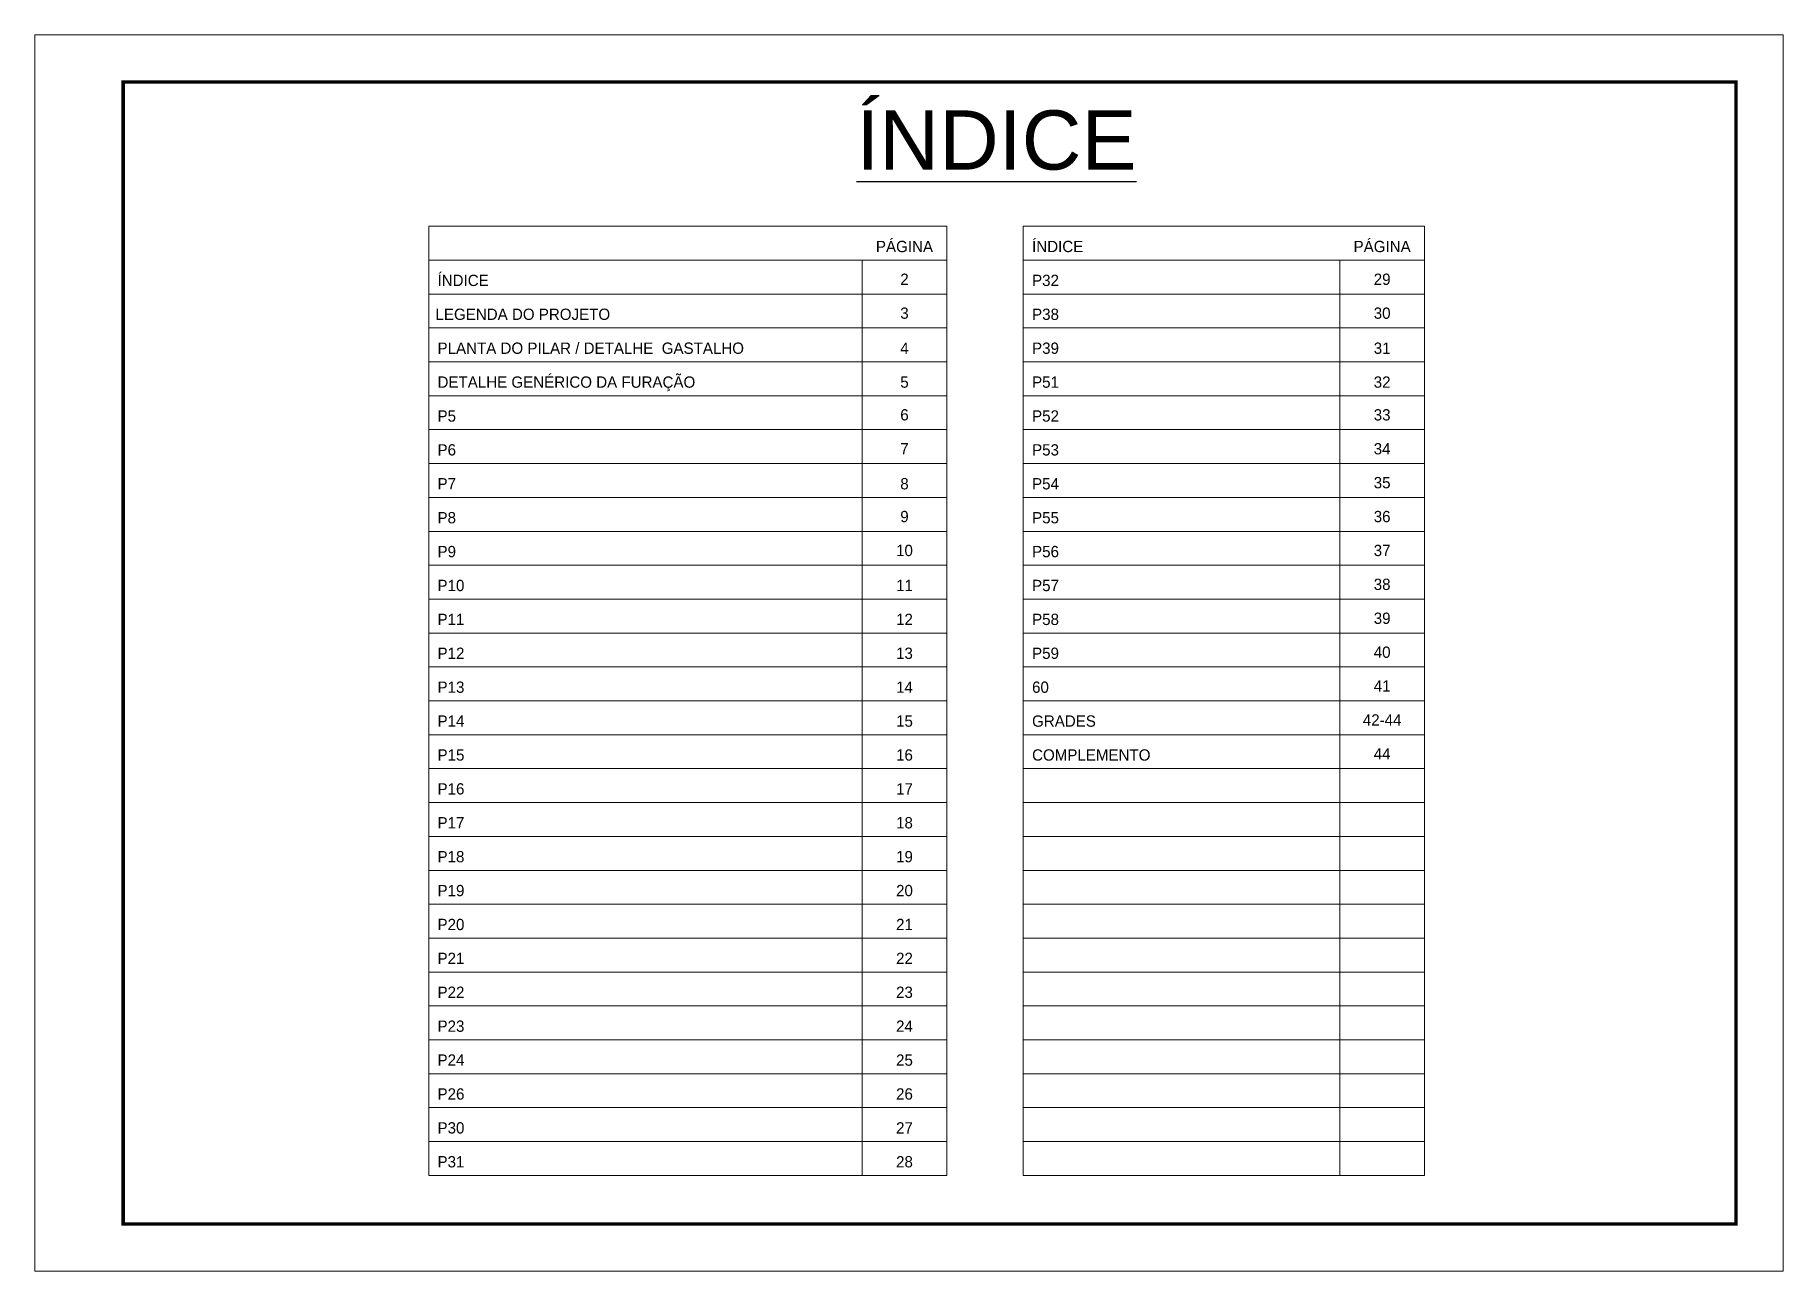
# Model space of a CAD drawing. Header units: millimetres. Extents: x 787 to 8287, y -592 to 17063.
# Drawn here: x 3024 to 4509, y 10894 to 11944 of the extents above; entities that cross this region are included whole.
import ezdxf
from ezdxf.enums import TextEntityAlignment as Align

# ---------------------------------------------------------------- set-up
doc = ezdxf.new("R2010")
doc.units = ezdxf.units.MM
doc.layers.add('CARIMBO', color=255, linetype='Continuous', lineweight=9)
doc.layers.add('Folhas', color=255, linetype='Continuous', lineweight=9)
doc.styles.add('ARIAL', font='arial.ttf')
doc.styles.add('Tecnologia', font='')
doc.styles.get('Tecnologia').set_extended_font_data('Forgotten Futurist')

msp = doc.modelspace()

# ---------------------------------------------------------------- texts
at = {"color": 0, "linetype": 'Continuous', "ltscale": 5, "style": 'ARIAL'}
msp.add_text('%%UÍNDICE', height=50.279, dxfattribs=at).set_placement((3840.81, 11829.79), align=Align.CENTER)
at = {"layer": 'CARIMBO', "style": 'Tecnologia'}
for s, height, p in [('PÁGINA', 9.599, (3762.65, 11759.66)), ('PÁGINA', 9.599, (4168.43, 11759.66)), ('2', 9.6, (3762.65, 11731.83)), ('29', 9.599, (4168.43, 11731.83)), ('3', 9.6, (3762.65, 11703.04)), ('30', 9.599, (4168.43, 11703.04)), ('4', 9.6, (3762.65, 11673.27)), ('31', 9.599, (4168.43, 11673.27)), ('5', 9.6, (3762.65, 11644.48)), ('32', 9.599, (4168.43, 11644.48)), ('6', 9.6, (3762.65, 11616.65)), ('33', 9.599, (4168.43, 11616.65)), ('7', 9.6, (3762.65, 11587.85)), ('34', 9.599, (4168.43, 11587.85)), ('35', 9.599, (4168.43, 11559.06)), ('8', 9.6, (3762.65, 11558.09)), ('9', 9.6, (3762.65, 11530.26)), ('36', 9.599, (4168.43, 11530.26)), ('10', 9.599, (3762.65, 11501.46)), ('37', 9.599, (4168.43, 11501.46)), ('11', 9.599, (3762.65, 11471.7)), ('38', 9.599, (4168.43, 11472.67)), ('12', 9.599, (3762.65, 11442.9)), ('39', 9.599, (4168.43, 11443.87)), ('13', 9.599, (3762.65, 11414.11)), ('40', 9.599, (4168.43, 11415.07)), ('14', 9.599, (3762.65, 11385.31)), ('41', 9.599, (4168.43, 11386.28)), ('15', 9.599, (3762.65, 11356.52)), ('42-44', 9.599, (4168.43, 11357.48)), ('16', 9.599, (3762.65, 11327.72)), ('44', 9.599, (4168.43, 11328.69)), ('17', 9.599, (3762.65, 11298.92)), ('18', 9.599, (3762.65, 11270.13)), ('19', 9.599, (3762.65, 11241.33)), ('20', 9.599, (3762.65, 11212.54)), ('21', 9.599, (3762.65, 11183.74)), ('22', 9.599, (3762.65, 11154.94)), ('23', 9.599, (3762.65, 11126.15)), ('24', 9.599, (3762.65, 11097.35)), ('25', 9.599, (3762.65, 11068.55)), ('26', 9.599, (3762.65, 11039.76)), ('27', 9.599, (3762.65, 11010.96)), ('28', 9.599, (3762.65, 10982.17))]:
    msp.add_text(s, height=height, dxfattribs=at).set_placement(p, align=Align.CENTER)
for s, height, p in [('ÍNDICE', 9.599, (3871.05, 11759.66)), ('ÍNDICE', 9.599, (3365.98, 11730.87)), ('P32', 9.599, (3871.05, 11730.87)), ('LEGENDA DO PROJETO', 9.5987, (3364.27, 11702.07)), ('P38', 9.599, (3871.05, 11702.07)), ('PLANTA DO PILAR / DETALHE  GASTALHO ', 9.5987, (3365.98, 11673.27)), ('P39', 9.599, (3871.05, 11673.27)), ('DETALHE GENÉRICO DA FURAÇÃO', 9.5987, (3365.98, 11644.48)), ('P51', 9.599, (3871.05, 11644.48)), ('P5', 9.599, (3365.98, 11615.68)), ('P52', 9.599, (3871.05, 11615.68)), ('P6', 9.599, (3365.98, 11586.89)), ('P53', 9.599, (3871.05, 11586.89)), ('P7', 9.599, (3365.98, 11558.09)), ('P54', 9.599, (3871.05, 11558.09)), ('P8', 9.599, (3365.98, 11529.29)), ('P55', 9.599, (3871.05, 11529.29)), ('P9', 9.599, (3365.98, 11500.5)), ('P56', 9.599, (3871.05, 11500.5)), ('P10', 9.599, (3365.98, 11471.7)), ('P57', 9.599, (3871.05, 11471.7)), ('P11', 9.599, (3365.98, 11442.9)), ('P58', 9.599, (3871.05, 11442.9)), ('P12', 9.599, (3365.98, 11414.11)), ('P59', 9.599, (3871.05, 11414.11)), ('P13', 9.599, (3365.98, 11385.31)), ('60', 9.599, (3871.05, 11385.31)), ('P14', 9.599, (3365.98, 11356.52)), ('GRADES', 9.599, (3871.05, 11356.52)), ('P15', 9.599, (3365.98, 11327.72)), ('COMPLEMENTO', 9.5987, (3871.05, 11327.72)), ('P16', 9.599, (3365.98, 11298.92)), ('P17', 9.599, (3365.98, 11270.13)), ('P18', 9.599, (3365.98, 11241.33)), ('P19', 9.599, (3365.98, 11212.54)), ('P20', 9.599, (3365.98, 11183.74)), ('P21', 9.599, (3365.98, 11154.94)), ('P22', 9.599, (3365.98, 11126.15)), ('P23', 9.599, (3365.98, 11097.35)), ('P24', 9.599, (3365.98, 11068.55)), ('P26', 9.599, (3365.98, 11039.76)), ('P30', 9.599, (3365.98, 11010.96)), ('P31', 9.599, (3365.98, 10982.17))]:
    msp.add_text(s, height=height, dxfattribs=at).set_placement(p)

# ---------------------------------------------------------------- linework, layer by layer
at = {"layer": 'CARIMBO'}
for p, q in [((3358.48, 11781.65), (3798.56, 11781.65)), ((3358.48, 11781.65), (3358.48, 10975.36)), ((3798.56, 11781.65), (3798.56, 10975.36)), ((3863.55, 11781.65), (4204.34, 11781.65)), ((3863.55, 11781.65), (3863.55, 10975.36)), ((4204.34, 11781.65), (4204.34, 10975.36)), ((3358.48, 11752.86), (3798.56, 11752.86)), ((3726.74, 11752.86), (3726.74, 10975.36)), ((3863.55, 11752.86), (4204.34, 11752.86)), ((4132.52, 11752.86), (4132.52, 10975.36)), ((3358.48, 11724.06), (3798.56, 11724.06)), ((3863.55, 11724.06), (4204.34, 11724.06)), ((3358.48, 11695.26), (3798.56, 11695.26)), ((3863.55, 11695.26), (4204.34, 11695.26)), ((3358.48, 11666.47), (3798.56, 11666.47)), ((3863.55, 11666.47), (4204.34, 11666.47)), ((3358.48, 11637.67), (3798.56, 11637.67)), ((3863.55, 11637.67), (4204.34, 11637.67)), ((3358.48, 11608.88), (3798.56, 11608.88)), ((3863.55, 11608.88), (4204.34, 11608.88)), ((3358.48, 11580.08), (3798.56, 11580.08)), ((3863.55, 11580.08), (4204.34, 11580.08)), ((3358.48, 11551.28), (3798.56, 11551.28)), ((3863.55, 11551.28), (4204.34, 11551.28)), ((3358.48, 11522.49), (3798.56, 11522.49)), ((3863.55, 11522.49), (4204.34, 11522.49)), ((3358.48, 11493.69), (3798.56, 11493.69)), ((3863.55, 11493.69), (4204.34, 11493.69)), ((3358.48, 11464.89), (3798.56, 11464.89)), ((3863.55, 11464.89), (4204.34, 11464.89)), ((3358.48, 11436.1), (3798.56, 11436.1)), ((3863.55, 11436.1), (4204.34, 11436.1)), ((3358.48, 11407.3), (3798.56, 11407.3)), ((3863.55, 11407.3), (4204.34, 11407.3)), ((3358.48, 11378.51), (3798.56, 11378.51)), ((3863.55, 11378.51), (4204.34, 11378.51)), ((3358.48, 11349.71), (3798.56, 11349.71)), ((3863.55, 11349.71), (4204.34, 11349.71)), ((3358.48, 11320.91), (3798.56, 11320.91)), ((3863.55, 11320.91), (4204.34, 11320.91)), ((3358.48, 11292.12), (3798.56, 11292.12)), ((3863.55, 11292.12), (4204.34, 11292.12)), ((3358.48, 11263.32), (3798.56, 11263.32)), ((3863.55, 11263.32), (4204.34, 11263.32)), ((3358.48, 11234.52), (3798.56, 11234.52)), ((3863.55, 11234.52), (4204.34, 11234.52)), ((3358.48, 11205.73), (3798.56, 11205.73)), ((3863.55, 11205.73), (4204.34, 11205.73)), ((3358.48, 11176.93), (3798.56, 11176.93)), ((3863.55, 11176.93), (4204.34, 11176.93)), ((3358.48, 11148.14), (3798.56, 11148.14)), ((3863.55, 11148.14), (4204.34, 11148.14)), ((3358.48, 11119.34), (3798.56, 11119.34)), ((3863.55, 11119.34), (4204.34, 11119.34)), ((3358.48, 11090.54), (3798.56, 11090.54)), ((3863.55, 11090.54), (4204.34, 11090.54)), ((3358.48, 11061.75), (3798.56, 11061.75)), ((3863.55, 11061.75), (4204.34, 11061.75)), ((3358.48, 11032.95), (3798.56, 11032.95)), ((3863.55, 11032.95), (4204.34, 11032.95)), ((3358.48, 11004.15), (3798.56, 11004.15)), ((3863.55, 11004.15), (4204.34, 11004.15)), ((3358.48, 10975.36), (3798.56, 10975.36)), ((3863.55, 10975.36), (4204.34, 10975.36))]:
    msp.add_line(p, q, dxfattribs=at)
at = {"layer": 'Folhas'}
msp.add_lwpolyline([(3024, 10894.14), (4509, 10894.14), (4509, 11944.14), (3024, 11944.14)], close=True, dxfattribs=at)
at = {"layer": 'Folhas', "color": 30, "const_width": 3}
msp.add_lwpolyline([(3099, 10934.14), (4469, 10934.14), (4469, 11904.14), (3099, 11904.14)], close=True, dxfattribs=at)

msp.set_redraw_order([(e.dxf.handle, doc.entitydb.next_handle()) for e in msp.query("TEXT MTEXT ATTDEF DIMENSION ARC_DIMENSION")])  # texts and dimensions are drawn at this point

doc.saveas('drawing.dxf')
